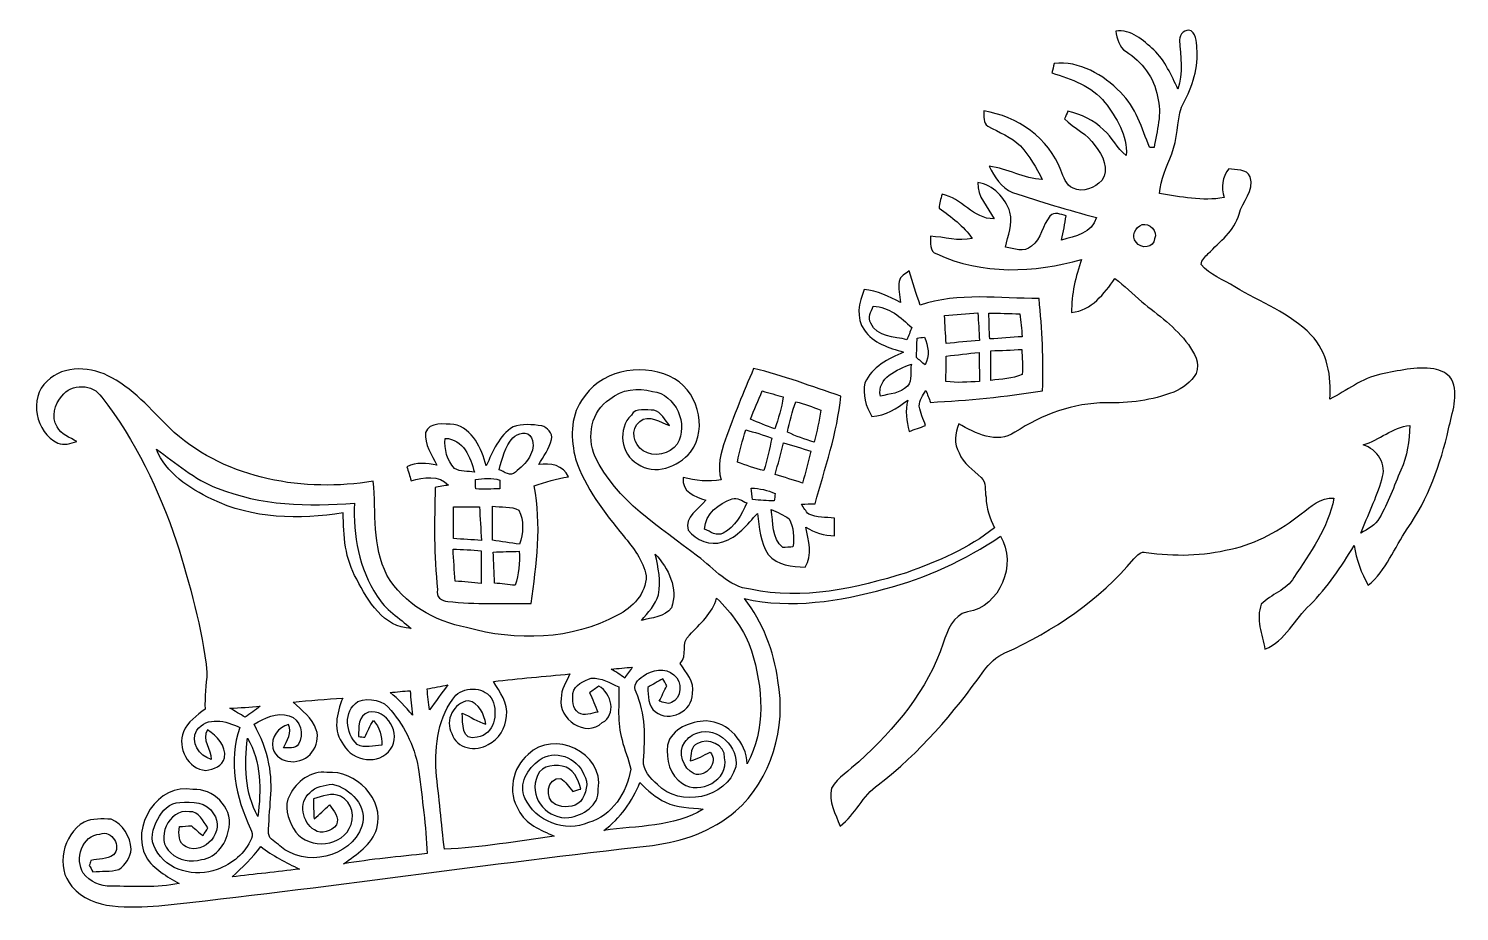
# Model space of a CAD drawing. Header units: centimetres. Extents: x -13.6 to 13.5, y -8.4 to 8.4.
import ezdxf

# ---------------------------------------------------------------- set-up
doc = ezdxf.new("R2010")
doc.units = ezdxf.units.CM
doc.header["$MEASUREMENT"] = 0
doc.layers.add('Camada 1', color=7, linetype='Continuous')

msp = doc.modelspace()

# ---------------------------------------------------------------- linework, layer by layer
at = {"layer": 'Camada 1', "color": 13}
for points, knots in [([(7.02663, 8.31497), (7.31555, 8.35378), (7.54874, 8.13788), (7.74665, 7.95831), (7.74665, 7.95831), (7.96255, 7.7537), (8.0839, 7.47712), (8.2049, 7.21113), (8.2049, 7.21113), (8.31532, 7.51205), (8.24618, 7.8359), (8.23807, 8.1467), (8.23807, 8.1467), (8.23419, 8.25959), (8.3446, 8.36083), (8.4582, 8.32203), (8.4582, 8.32203), (8.56897, 8.2296), (8.55909, 8.0645), (8.56932, 7.93609), (8.56932, 7.93609), (8.59649, 7.55897), (8.44938, 7.19702), (8.27299, 6.87176), (8.27299, 6.87176), (8.18727, 6.58213), (8.19679, 6.27062), (8.08919, 5.98629), (8.08919, 5.98629), (7.99147, 5.74216), (7.87964, 5.49945), (7.85495, 5.23346), (7.85495, 5.23346), (8.25959, 5.17172), (8.67022, 5.08282), (9.0805, 5.15691), (9.0805, 5.15691), (9.023, 5.34917), (9.04945, 5.54496), (9.16975, 5.70477), (9.16975, 5.70477), (9.29252, 5.66702), (9.51724, 5.71182), (9.57545, 5.55131), (9.57545, 5.55131), (9.67246, 5.28602), (9.42128, 5.08635), (9.36801, 4.84329), (9.36801, 4.84329), (9.27841, 4.52437), (9.00218, 4.31941), (8.77958, 4.09575), (8.77958, 4.09575), (8.72525, 4.03613), (8.65329, 3.97686), (8.64552, 3.89079), (8.64552, 3.89079), (8.80851, 3.68723), (9.07239, 3.60292), (9.28582, 3.46463), (9.28582, 3.46463), (9.77371, 3.16794), (10.33215, 2.97004), (10.73573, 2.55094), (10.73573, 2.55094), (11.03912, 2.22673), (11.12414, 1.76283), (11.0878, 1.33244), (11.0878, 1.33244), (11.40566, 1.49825), (11.6967, 1.72967), (12.05406, 1.80693), (12.05406, 1.80693), (12.38532, 1.87219), (12.72258, 1.95721), (13.0623, 1.91206), (13.0623, 1.91206), (13.18754, 1.88277), (13.31948, 1.82774), (13.39356, 1.71662), (13.39356, 1.71662), (13.54525, 1.40688), (13.40273, 1.08056), (13.34135, 0.77082), (13.34135, 0.77082), (13.18789, 0.1016), (12.95012, -0.55986), (12.55642, -1.12748), (12.55642, -1.12748), (12.31159, -1.48414), (12.15672, -1.91241), (11.81629, -2.19569), (11.81629, -2.19569), (11.68329, -1.96286), (11.58875, -1.7085), (11.55065, -1.44216), (11.55065, -1.44216), (11.30406, -1.83903), (11.04759, -2.23485), (10.71351, -2.56469), (10.71351, -2.56469), (10.41717, -2.83422), (10.24925, -3.25085), (9.85767, -3.40783), (9.85767, -3.40783), (9.80475, -3.1309), (9.67846, -2.83034), (9.78817, -2.55446), (9.78817, -2.55446), (9.97162, -2.36079), (10.27007, -2.29023), (10.40553, -2.04541), (10.40553, -2.04541), (10.71986, -1.5815), (11.05394, -1.10419), (11.16542, -0.54434), (11.16542, -0.54434), (10.91177, -0.52282), (10.73009, -0.70379), (10.54347, -0.84067), (10.54347, -0.84067), (10.14906, -1.14935), (9.70209, -1.40864), (9.20679, -1.50883), (9.20679, -1.50883), (8.68327, -1.63759), (8.13682, -1.65171), (7.60554, -1.57021), (7.60554, -1.57021), (7.50358, -1.54305), (7.43338, -1.6256), (7.372, -1.69227), (7.372, -1.69227), (6.71371, -2.47156), (5.85329, -3.06282), (4.92513, -3.47662), (4.92513, -3.47662), (4.76003, -3.54718), (4.63127, -3.67771), (4.52296, -3.81741), (4.52296, -3.81741), (3.95287, -4.61821), (3.30588, -5.3788), (2.52166, -5.97782), (2.52166, -5.97782), (2.22179, -6.18243), (2.0895, -6.54509), (1.79846, -6.76063), (1.79846, -6.76063), (1.70886, -6.53521), (1.57551, -6.2932), (1.63512, -6.04379), (1.63512, -6.04379), (1.76071, -5.83318), (1.97908, -5.70653), (2.15265, -5.54037), (2.15265, -5.54037), (2.83598, -4.91772), (3.46251, -4.18324), (3.7532, -3.29177), (3.7532, -3.29177), (3.83434, -3.054), (3.93277, -2.75766), (4.21322, -2.70122), (4.21322, -2.70122), (4.83552, -2.60032), (5.15585, -1.79176), (4.84223, -1.26612), (4.84223, -1.26612), (4.17089, -1.7145), (3.43041, -2.06163), (2.64689, -2.26166), (2.64689, -2.26166), (1.78752, -2.49872), (0.86819, -2.64619), (-0.01446, -2.44863), (-0.01446, -2.44863), (0.33337, -2.89807), (0.54363, -3.43958), (0.6163, -4.00226), (0.6163, -4.00226), (0.78458, -4.89056), (0.50024, -5.87622), (-0.18732, -6.48017), (-0.18732, -6.48017), (-0.62724, -6.85835), (-1.1938, -7.05556), (-1.76318, -7.12717), (-1.76318, -7.12717), (-4.88844, -7.4736), (-7.99959, -7.94103), (-11.12696, -8.27299), (-11.12696, -8.27299), (-11.67941, -8.2991), (-12.37262, -8.37847), (-12.77408, -7.90575), (-12.77408, -7.90575), (-13.0944, -7.53745), (-12.94483, -6.92609), (-12.54442, -6.68373), (-12.54442, -6.68373), (-12.38532, -6.61317), (-12.20011, -6.62234), (-12.03043, -6.63257), (-12.03043, -6.63257), (-11.80394, -6.71936), (-11.66777, -6.96242), (-11.65049, -7.19702), (-11.65049, -7.19702), (-11.66177, -7.35259), (-11.76161, -7.499), (-11.88614, -7.58684), (-11.88614, -7.58684), (-12.04524, -7.62847), (-12.21422, -7.61259), (-12.37756, -7.62564), (-12.37756, -7.62564), (-12.40014, -7.58543), (-12.42201, -7.54592), (-12.44459, -7.5064), (-12.44459, -7.5064), (-12.43436, -7.47536), (-12.42448, -7.44467), (-12.4146, -7.41398), (-12.4146, -7.41398), (-12.2742, -7.37976), (-12.11121, -7.39352), (-11.98739, -7.3085), (-11.98739, -7.3085), (-11.82405, -7.15292), (-12.01702, -6.82872), (-12.24315, -6.91127), (-12.24315, -6.91127), (-12.57935, -6.93314), (-12.72681, -7.39105), (-12.55889, -7.65669), (-12.55889, -7.65669), (-12.43189, -7.81367), (-12.23504, -7.91386), (-12.02937, -7.89764), (-12.02937, -7.89764), (-11.60004, -7.91139), (-11.16577, -7.92868), (-10.74102, -7.85248), (-10.74102, -7.85248), (-10.97104, -7.71384), (-11.22186, -7.58331), (-11.36615, -7.34589), (-11.36615, -7.34589), (-11.67624, -6.77651), (-11.1446, -5.93231), (-10.47856, -6.06707), (-10.47856, -6.06707), (-10.10179, -6.04273), (-9.72361, -6.39798), (-9.79452, -6.78497), (-9.79452, -6.78497), (-9.82909, -7.06367), (-10.01712, -7.36282), (-10.31628, -7.39634), (-10.31628, -7.39634), (-10.51736, -7.4556), (-10.74667, -7.41115), (-10.90119, -7.26793), (-10.90119, -7.26793), (-11.20704, -7.02098), (-10.93964, -6.42444), (-10.54629, -6.48935), (-10.54629, -6.48935), (-10.36179, -6.47241), (-10.28876, -6.67597), (-10.19422, -6.7945), (-10.19422, -6.7945), (-10.22562, -6.84283), (-10.25631, -6.89151), (-10.28629, -6.94161), (-10.28629, -6.94161), (-10.36567, -6.88763), (-10.43481, -6.82061), (-10.50502, -6.75605), (-10.50502, -6.75605), (-10.58263, -6.75887), (-10.65989, -6.76416), (-10.73679, -6.77157), (-10.73679, -6.77157), (-10.75125, -6.90845), (-10.76254, -7.08907), (-10.60803, -7.15151), (-10.60803, -7.15151), (-10.25948, -7.33637), (-9.85273, -6.83824), (-10.08874, -6.52568), (-10.08874, -6.52568), (-10.21009, -6.30273), (-10.50325, -6.29109), (-10.72515, -6.31155), (-10.72515, -6.31155), (-10.91777, -6.31437), (-11.06487, -6.47136), (-11.14707, -6.63293), (-11.14707, -6.63293), (-11.24338, -6.80014), (-11.30794, -7.02627), (-11.18658, -7.19914), (-11.18658, -7.19914), (-10.97844, -7.6133), (-10.43093, -7.73818), (-10.0203, -7.58155), (-10.0203, -7.58155), (-9.7349, -7.48877), (-9.48549, -7.27534), (-9.36942, -6.99699), (-9.36942, -6.99699), (-9.34085, -6.93632), (-9.36166, -6.86894), (-9.38565, -6.81108), (-9.38565, -6.81108), (-9.66823, -6.22441), (-9.81004, -5.51991), (-9.59238, -4.89056), (-9.59238, -4.89056), (-9.84638, -4.76426), (-10.21115, -4.67572), (-10.40447, -4.94101), (-10.40447, -4.94101), (-10.53571, -5.17102), (-10.36567, -5.4296), (-10.1353, -5.49557), (-10.1353, -5.49557), (-10.13213, -5.30049), (-10.32087, -5.12762), (-10.20057, -4.93607), (-10.20057, -4.93607), (-10.0263, -5.05636), (-9.84426, -5.23028), (-9.8806, -5.46453), (-9.8806, -5.46453), (-9.91094, -5.6261), (-10.09191, -5.68678), (-10.23479, -5.70442), (-10.23479, -5.70442), (-10.5724, -5.68466), (-10.78547, -5.27262), (-10.65565, -4.9724), (-10.65565, -4.9724), (-10.58157, -4.78014), (-10.40553, -4.66302), (-10.24714, -4.54484), (-10.24714, -4.54484), (-10.2623, -4.312), (-10.22526, -4.08164), (-10.21221, -3.85022), (-10.21221, -3.85022), (-10.30429, -3.00461), (-10.53535, -2.18122), (-10.7883, -1.37125), (-10.7883, -1.37125), (-11.12555, -0.39617), (-11.56652, 0.55986), (-12.20999, 1.37266), (-12.20999, 1.37266), (-12.36486, 1.63054), (-12.79454, 1.63759), (-12.96388, 1.39418), (-12.96388, 1.39418), (-13.09829, 1.23825), (-13.1759, 0.9973), (-13.05242, 0.81174), (-13.05242, 0.81174), (-12.98257, 0.6604), (-12.81289, 0.61101), (-12.68095, 0.53093), (-12.68095, 0.53093), (-12.79595, 0.49883), (-12.92754, 0.44662), (-13.04255, 0.50236), (-13.04255, 0.50236), (-13.46553, 0.69779), (-13.59605, 1.35361), (-13.2461, 1.67499), (-13.2461, 1.67499), (-12.92789, 1.99425), (-12.38744, 1.95404), (-12.01984, 1.74061), (-12.01984, 1.74061), (-11.54747, 1.49119), (-11.21763, 1.05939), (-10.83204, 0.70414), (-10.83204, 0.70414), (-9.81745, -0.19226), (-8.36189, -0.43568), (-7.05732, -0.22119), (-7.05732, -0.22119), (-7.00052, -0.81456), (-7.08519, -1.45415), (-6.79838, -2.00096), (-6.79838, -2.00096), (-6.48335, -2.54882), (-5.89386, -2.87655), (-5.28779, -2.99685), (-5.28779, -2.99685), (-4.34904, -3.25755), (-3.29318, -3.23532), (-2.42499, -2.76154), (-2.42499, -2.76154), (-2.14277, -2.61902), (-1.87925, -2.35126), (-1.88101, -2.01612), (-1.88101, -2.01612), (-1.93357, -1.72332), (-2.13113, -1.48167), (-2.31352, -1.25624), (-2.31352, -1.25624), (-2.67688, -0.81421), (-3.03601, -0.34819), (-3.22192, 0.20002), (-3.22192, 0.20002), (-3.30941, 0.56233), (-3.32987, 0.98707), (-3.1055, 1.30634), (-3.1055, 1.30634), (-2.78377, 1.86584), (-2.00378, 2.03235), (-1.43827, 1.77024), (-1.43827, 1.77024), (-0.91546, 1.53635), (-0.68862, 0.79834), (-1.03858, 0.33232), (-1.03858, 0.33232), (-1.26894, 0.05045), (-1.72544, -0.12665), (-2.04364, 0.11007), (-2.04364, 0.11007), (-2.3689, 0.28222), (-2.4257, 0.77999), (-2.16182, 1.03187), (-2.16182, 1.03187), (-2.07751, 1.19133), (-1.87396, 1.11478), (-1.73284, 1.12607), (-1.73284, 1.12607), (-1.58821, 1.09537), (-1.53352, 0.93239), (-1.43898, 0.83785), (-1.43898, 0.83785), (-1.61784, 0.89217), (-1.82774, 1.06257), (-2.00378, 0.91017), (-2.00378, 0.91017), (-2.19146, 0.76694), (-2.11843, 0.47237), (-1.93675, 0.35631), (-1.93675, 0.35631), (-1.73496, 0.22719), (-1.43263, 0.28787), (-1.29293, 0.48189), (-1.29293, 0.48189), (-1.06997, 0.85725), (-1.31762, 1.42804), (-1.76248, 1.48272), (-1.76248, 1.48272), (-2.03694, 1.56245), (-2.34809, 1.518), (-2.5714, 1.33526), (-2.5714, 1.33526), (-2.92417, 1.11795), (-3.01202, 0.61419), (-2.85432, 0.25118), (-2.85432, 0.25118), (-2.45251, -0.59584), (-1.61784, -1.09079), (-0.90487, -1.64536), (-0.90487, -1.64536), (-0.58843, -1.87642), (-0.31856, -2.22885), (0.09948, -2.27012), (0.09948, -2.27012), (1.08973, -2.48673), (2.10679, -2.24931), (3.0547, -1.95686), (3.0547, -1.95686), (3.64278, -1.74343), (4.23545, -1.50001), (4.72652, -1.10314), (4.72652, -1.10314), (4.6422, -0.92181), (4.56494, -0.73166), (4.56741, -0.52705), (4.56741, -0.52705), (4.53496, -0.40852), (4.58117, -0.24201), (4.47287, -0.15028), (4.47287, -0.15028), (4.32047, -0.00741), (4.13561, 0.11359), (4.05377, 0.31538), (4.05377, 0.31538), (3.95287, 0.48366), (3.98039, 0.69144), (4.04918, 0.86572), (4.04918, 0.86572), (4.36598, 0.68933), (4.76709, 0.47519), (5.11528, 0.70591), (5.11528, 0.70591), (5.62716, 1.04069), (6.22547, 1.26612), (6.84318, 1.26471), (6.84318, 1.26471), (7.27851, 1.25589), (7.71807, 1.31057), (8.12624, 1.46791), (8.12624, 1.46791), (8.29275, 1.54587), (8.46384, 1.65488), (8.55063, 1.82245), (8.55063, 1.82245), (8.63776, 2.02424), (8.51006, 2.21086), (8.40387, 2.37102), (8.40387, 2.37102), (8.16292, 2.69346), (7.83272, 2.93441), (7.51875, 3.18029), (7.51875, 3.18029), (7.34801, 3.32599), (7.19243, 3.49003), (7.01111, 3.62267), (7.01111, 3.62267), (6.80826, 3.33622), (6.56731, 3.01801), (6.18949, 2.97674), (6.18949, 2.97674), (6.18419, 3.32176), (6.26286, 3.66148), (6.37787, 3.98462), (6.37787, 3.98462), (5.48816, 3.72851), (4.48416, 3.68688), (3.63008, 4.08764), (3.63008, 4.08764), (3.48756, 4.1335), (3.51896, 4.30671), (3.51014, 4.42383), (3.51014, 4.42383), (3.77507, 4.41078), (4.04036, 4.32153), (4.3053, 4.38185), (4.3053, 4.38185), (4.14337, 4.62068), (3.90525, 4.78543), (3.67877, 4.95617), (3.67877, 4.95617), (3.67524, 5.04684), (3.7084, 5.13327), (3.73168, 5.21935), (3.73168, 5.21935), (4.10633, 5.15373), (4.31871, 4.74768), (4.7184, 4.75439), (4.7184, 4.75439), (4.6034, 4.97946), (4.39279, 5.16925), (4.41078, 5.44371), (4.41078, 5.44371), (4.70112, 5.39221), (4.93466, 5.15655), (5.01932, 4.87892), (5.01932, 4.87892), (5.08247, 4.65279), (4.97911, 4.43547), (4.93254, 4.21746), (4.93254, 4.21746), (5.09834, 4.18888), (5.28496, 4.10845), (5.43066, 4.23545), (5.43066, 4.23545), (5.6201, 4.37339), (5.63069, 4.63585), (5.77885, 4.80519), (5.77885, 4.80519), (5.86034, 4.89902), (5.98523, 4.83376), (6.08401, 4.81259), (6.08401, 4.81259), (6.06249, 4.65808), (6.03038, 4.50532), (5.99969, 4.35257), (5.99969, 4.35257), (6.25016, 4.42207), (6.58107, 4.48204), (6.66009, 4.77837), (6.66009, 4.77837), (6.12634, 4.92266), (5.5947, 5.07612), (5.07047, 5.25251), (5.07047, 5.25251), (4.85211, 5.34282), (4.72193, 5.54849), (4.62703, 5.75345), (4.62703, 5.75345), (4.97276, 5.70653), (5.28249, 5.51921), (5.63386, 5.49945), (5.63386, 5.49945), (5.51991, 5.72594), (5.38797, 5.94642), (5.21864, 6.13622), (5.21864, 6.13622), (5.04472, 6.30696), (4.81048, 6.3948), (4.60128, 6.51122), (4.60128, 6.51122), (4.49933, 6.56802), (4.53249, 6.70348), (4.52614, 6.79944), (4.52614, 6.79944), (5.15691, 6.70207), (5.75769, 6.28191), (5.98629, 5.67372), (5.98629, 5.67372), (6.04097, 5.5499), (6.07766, 5.39009), (6.21912, 5.33647), (6.21912, 5.33647), (6.40468, 5.24157), (6.62764, 5.34317), (6.76134, 5.47934), (6.76134, 5.47934), (6.91374, 5.69101), (6.78074, 5.96547), (6.63363, 6.13939), (6.63363, 6.13939), (6.49358, 6.36623), (6.23676, 6.46642), (6.05614, 6.65198), (6.05614, 6.65198), (6.0773, 6.6996), (6.09847, 6.74723), (6.11964, 6.79521), (6.11964, 6.79521), (6.3687, 6.73135), (6.61247, 6.62799), (6.79556, 6.44207), (6.79556, 6.44207), (6.96419, 6.30202), (7.04497, 6.08401), (7.227, 5.95771), (7.227, 5.95771), (7.2517, 6.33624), (7.03545, 6.67103), (6.82202, 6.96277), (6.82202, 6.96277), (6.57013, 7.26934), (6.18314, 7.40904), (5.81448, 7.51946), (5.81448, 7.51946), (5.82965, 7.58014), (5.84447, 7.64081), (5.85823, 7.70184), (5.85823, 7.70184), (6.3373, 7.7537), (6.79415, 7.48453), (7.11764, 7.15363), (7.11764, 7.15363), (7.4041, 6.87141), (7.52404, 6.47418), (7.66621, 6.11046), (7.66621, 6.11046), (7.68809, 6.1087), (7.73218, 6.10552), (7.75405, 6.10376), (7.75405, 6.10376), (7.80556, 6.42197), (7.91139, 6.75005), (7.81826, 7.07108), (7.81826, 7.07108), (7.76076, 7.43056), (7.52016, 7.73148), (7.22207, 7.92762), (7.22207, 7.92762), (7.0873, 8.00841), (7.05062, 8.17139), (7.02663, 8.31497), (7.02663, 8.31497), (7.02663, 8.31497), (7.02663, 8.31497), (7.02663, 8.31497)], [0, 0, 0, 0, 0.00578035, 0.00578035, 0.00578035, 0.00578035, 0.01156069, 0.01156069, 0.01156069, 0.01156069, 0.01734104, 0.01734104, 0.01734104, 0.01734104, 0.02312139, 0.02312139, 0.02312139, 0.02312139, 0.02890173, 0.02890173, 0.02890173, 0.02890173, 0.03468208, 0.03468208, 0.03468208, 0.03468208, 0.04046243, 0.04046243, 0.04046243, 0.04046243, 0.04624277, 0.04624277, 0.04624277, 0.04624277, 0.05202312, 0.05202312, 0.05202312, 0.05202312, 0.05780347, 0.05780347, 0.05780347, 0.05780347, 0.06358382, 0.06358382, 0.06358382, 0.06358382, 0.06936416, 0.06936416, 0.06936416, 0.06936416, 0.07514451, 0.07514451, 0.07514451, 0.07514451, 0.08092486, 0.08092486, 0.08092486, 0.08092486, 0.0867052, 0.0867052, 0.0867052, 0.0867052, 0.09248555, 0.09248555, 0.09248555, 0.09248555, 0.0982659, 0.0982659, 0.0982659, 0.0982659, 0.10404624, 0.10404624, 0.10404624, 0.10404624, 0.10982659, 0.10982659, 0.10982659, 0.10982659, 0.11560694, 0.11560694, 0.11560694, 0.11560694, 0.12138728, 0.12138728, 0.12138728, 0.12138728, 0.12716763, 0.12716763, 0.12716763, 0.12716763, 0.13294798, 0.13294798, 0.13294798, 0.13294798, 0.13872832, 0.13872832, 0.13872832, 0.13872832, 0.14450867, 0.14450867, 0.14450867, 0.14450867, 0.15028902, 0.15028902, 0.15028902, 0.15028902, 0.15606936, 0.15606936, 0.15606936, 0.15606936, 0.16184971, 0.16184971, 0.16184971, 0.16184971, 0.16763006, 0.16763006, 0.16763006, 0.16763006, 0.1734104, 0.1734104, 0.1734104, 0.1734104, 0.17919075, 0.17919075, 0.17919075, 0.17919075, 0.1849711, 0.1849711, 0.1849711, 0.1849711, 0.19075145, 0.19075145, 0.19075145, 0.19075145, 0.19653179, 0.19653179, 0.19653179, 0.19653179, 0.20231214, 0.20231214, 0.20231214, 0.20231214, 0.20809249, 0.20809249, 0.20809249, 0.20809249, 0.21387283, 0.21387283, 0.21387283, 0.21387283, 0.21965318, 0.21965318, 0.21965318, 0.21965318, 0.22543353, 0.22543353, 0.22543353, 0.22543353, 0.23121387, 0.23121387, 0.23121387, 0.23121387, 0.23699422, 0.23699422, 0.23699422, 0.23699422, 0.24277457, 0.24277457, 0.24277457, 0.24277457, 0.24855491, 0.24855491, 0.24855491, 0.24855491, 0.25433526, 0.25433526, 0.25433526, 0.25433526, 0.26011561, 0.26011561, 0.26011561, 0.26011561, 0.26589595, 0.26589595, 0.26589595, 0.26589595, 0.2716763, 0.2716763, 0.2716763, 0.2716763, 0.27745665, 0.27745665, 0.27745665, 0.27745665, 0.28323699, 0.28323699, 0.28323699, 0.28323699, 0.28901734, 0.28901734, 0.28901734, 0.28901734, 0.29479769, 0.29479769, 0.29479769, 0.29479769, 0.30057803, 0.30057803, 0.30057803, 0.30057803, 0.30635838, 0.30635838, 0.30635838, 0.30635838, 0.31213873, 0.31213873, 0.31213873, 0.31213873, 0.31791908, 0.31791908, 0.31791908, 0.31791908, 0.32369942, 0.32369942, 0.32369942, 0.32369942, 0.32947977, 0.32947977, 0.32947977, 0.32947977, 0.33526012, 0.33526012, 0.33526012, 0.33526012, 0.34104046, 0.34104046, 0.34104046, 0.34104046, 0.34682081, 0.34682081, 0.34682081, 0.34682081, 0.35260116, 0.35260116, 0.35260116, 0.35260116, 0.3583815, 0.3583815, 0.3583815, 0.3583815, 0.36416185, 0.36416185, 0.36416185, 0.36416185, 0.3699422, 0.3699422, 0.3699422, 0.3699422, 0.37572254, 0.37572254, 0.37572254, 0.37572254, 0.38150289, 0.38150289, 0.38150289, 0.38150289, 0.38728324, 0.38728324, 0.38728324, 0.38728324, 0.39306358, 0.39306358, 0.39306358, 0.39306358, 0.39884393, 0.39884393, 0.39884393, 0.39884393, 0.40462428, 0.40462428, 0.40462428, 0.40462428, 0.41040462, 0.41040462, 0.41040462, 0.41040462, 0.41618497, 0.41618497, 0.41618497, 0.41618497, 0.42196532, 0.42196532, 0.42196532, 0.42196532, 0.42774566, 0.42774566, 0.42774566, 0.42774566, 0.43352601, 0.43352601, 0.43352601, 0.43352601, 0.43930636, 0.43930636, 0.43930636, 0.43930636, 0.44508671, 0.44508671, 0.44508671, 0.44508671, 0.45086705, 0.45086705, 0.45086705, 0.45086705, 0.4566474, 0.4566474, 0.4566474, 0.4566474, 0.46242775, 0.46242775, 0.46242775, 0.46242775, 0.46820809, 0.46820809, 0.46820809, 0.46820809, 0.47398844, 0.47398844, 0.47398844, 0.47398844, 0.47976879, 0.47976879, 0.47976879, 0.47976879, 0.48554913, 0.48554913, 0.48554913, 0.48554913, 0.49132948, 0.49132948, 0.49132948, 0.49132948, 0.49710983, 0.49710983, 0.49710983, 0.49710983, 0.50289017, 0.50289017, 0.50289017, 0.50289017, 0.50867052, 0.50867052, 0.50867052, 0.50867052, 0.51445087, 0.51445087, 0.51445087, 0.51445087, 0.52023121, 0.52023121, 0.52023121, 0.52023121, 0.52601156, 0.52601156, 0.52601156, 0.52601156, 0.53179191, 0.53179191, 0.53179191, 0.53179191, 0.53757225, 0.53757225, 0.53757225, 0.53757225, 0.5433526, 0.5433526, 0.5433526, 0.5433526, 0.54913295, 0.54913295, 0.54913295, 0.54913295, 0.55491329, 0.55491329, 0.55491329, 0.55491329, 0.56069364, 0.56069364, 0.56069364, 0.56069364, 0.56647399, 0.56647399, 0.56647399, 0.56647399, 0.57225434, 0.57225434, 0.57225434, 0.57225434, 0.57803468, 0.57803468, 0.57803468, 0.57803468, 0.58381503, 0.58381503, 0.58381503, 0.58381503, 0.58959538, 0.58959538, 0.58959538, 0.58959538, 0.59537572, 0.59537572, 0.59537572, 0.59537572, 0.60115607, 0.60115607, 0.60115607, 0.60115607, 0.60693642, 0.60693642, 0.60693642, 0.60693642, 0.61271676, 0.61271676, 0.61271676, 0.61271676, 0.61849711, 0.61849711, 0.61849711, 0.61849711, 0.62427746, 0.62427746, 0.62427746, 0.62427746, 0.6300578, 0.6300578, 0.6300578, 0.6300578, 0.63583815, 0.63583815, 0.63583815, 0.63583815, 0.6416185, 0.6416185, 0.6416185, 0.6416185, 0.64739884, 0.64739884, 0.64739884, 0.64739884, 0.65317919, 0.65317919, 0.65317919, 0.65317919, 0.65895954, 0.65895954, 0.65895954, 0.65895954, 0.66473988, 0.66473988, 0.66473988, 0.66473988, 0.67052023, 0.67052023, 0.67052023, 0.67052023, 0.67630058, 0.67630058, 0.67630058, 0.67630058, 0.68208092, 0.68208092, 0.68208092, 0.68208092, 0.68786127, 0.68786127, 0.68786127, 0.68786127, 0.69364162, 0.69364162, 0.69364162, 0.69364162, 0.69942197, 0.69942197, 0.69942197, 0.69942197, 0.70520231, 0.70520231, 0.70520231, 0.70520231, 0.71098266, 0.71098266, 0.71098266, 0.71098266, 0.71676301, 0.71676301, 0.71676301, 0.71676301, 0.72254335, 0.72254335, 0.72254335, 0.72254335, 0.7283237, 0.7283237, 0.7283237, 0.7283237, 0.73410405, 0.73410405, 0.73410405, 0.73410405, 0.73988439, 0.73988439, 0.73988439, 0.73988439, 0.74566474, 0.74566474, 0.74566474, 0.74566474, 0.75144509, 0.75144509, 0.75144509, 0.75144509, 0.75722543, 0.75722543, 0.75722543, 0.75722543, 0.76300578, 0.76300578, 0.76300578, 0.76300578, 0.76878613, 0.76878613, 0.76878613, 0.76878613, 0.77456647, 0.77456647, 0.77456647, 0.77456647, 0.78034682, 0.78034682, 0.78034682, 0.78034682, 0.78612717, 0.78612717, 0.78612717, 0.78612717, 0.79190751, 0.79190751, 0.79190751, 0.79190751, 0.79768786, 0.79768786, 0.79768786, 0.79768786, 0.80346821, 0.80346821, 0.80346821, 0.80346821, 0.80924855, 0.80924855, 0.80924855, 0.80924855, 0.8150289, 0.8150289, 0.8150289, 0.8150289, 0.82080925, 0.82080925, 0.82080925, 0.82080925, 0.8265896, 0.8265896, 0.8265896, 0.8265896, 0.83236994, 0.83236994, 0.83236994, 0.83236994, 0.83815029, 0.83815029, 0.83815029, 0.83815029, 0.84393064, 0.84393064, 0.84393064, 0.84393064, 0.84971098, 0.84971098, 0.84971098, 0.84971098, 0.85549133, 0.85549133, 0.85549133, 0.85549133, 0.86127168, 0.86127168, 0.86127168, 0.86127168, 0.86705202, 0.86705202, 0.86705202, 0.86705202, 0.87283237, 0.87283237, 0.87283237, 0.87283237, 0.87861272, 0.87861272, 0.87861272, 0.87861272, 0.88439306, 0.88439306, 0.88439306, 0.88439306, 0.89017341, 0.89017341, 0.89017341, 0.89017341, 0.89595376, 0.89595376, 0.89595376, 0.89595376, 0.9017341, 0.9017341, 0.9017341, 0.9017341, 0.90751445, 0.90751445, 0.90751445, 0.90751445, 0.9132948, 0.9132948, 0.9132948, 0.9132948, 0.91907514, 0.91907514, 0.91907514, 0.91907514, 0.92485549, 0.92485549, 0.92485549, 0.92485549, 0.93063584, 0.93063584, 0.93063584, 0.93063584, 0.93641618, 0.93641618, 0.93641618, 0.93641618, 0.94219653, 0.94219653, 0.94219653, 0.94219653, 0.94797688, 0.94797688, 0.94797688, 0.94797688, 0.95375723, 0.95375723, 0.95375723, 0.95375723, 0.95953757, 0.95953757, 0.95953757, 0.95953757, 0.96531792, 0.96531792, 0.96531792, 0.96531792, 0.97109827, 0.97109827, 0.97109827, 0.97109827, 0.97687861, 0.97687861, 0.97687861, 0.97687861, 0.98265896, 0.98265896, 0.98265896, 0.98265896, 0.98843931, 0.98843931, 0.98843931, 0.98843931, 1, 1, 1, 1]), ([(7.52722, 4.64502), (7.40304, 4.5974), (7.30603, 4.42383), (7.41362, 4.30953), (7.41362, 4.30953), (7.499, 4.18042), (7.76146, 4.19559), (7.76252, 4.37409), (7.76252, 4.37409), (7.8366, 4.52332), (7.66092, 4.67854), (7.52722, 4.64502), (7.52722, 4.64502), (7.52722, 4.64502), (7.52722, 4.64502), (7.52722, 4.64502)], [0, 0, 0, 0, 0.2, 0.2, 0.2, 0.2, 0.4, 0.4, 0.4, 0.4, 0.6, 0.6, 0.6, 0.6, 1, 1, 1, 1]), ([(2.91959, 3.5687), (2.93582, 3.66677), (3.03354, 3.71193), (3.1055, 3.7652), (3.1055, 3.7652), (3.17147, 3.54824), (3.24062, 3.33163), (3.31682, 3.11785), (3.31682, 3.11785), (4.04248, 3.36197), (4.82247, 3.2445), (5.57283, 3.24132), (5.57283, 3.24132), (5.62857, 2.661), (5.66138, 2.07786), (5.63668, 1.49472), (5.63668, 1.49472), (4.9343, 1.37583), (4.22346, 1.30951), (3.5119, 1.27388), (3.5119, 1.27388), (3.48368, 1.35008), (3.45405, 1.42557), (3.42441, 1.50107), (3.42441, 1.50107), (3.36621, 1.41041), (3.29706, 1.3141), (3.29988, 1.20121), (3.29988, 1.20121), (3.31752, 1.0735), (3.37573, 0.95638), (3.42018, 0.83644), (3.42018, 0.83644), (3.31717, 0.79516), (3.21098, 0.75812), (3.1055, 0.7239), (3.1055, 0.7239), (3.06352, 0.91652), (3.02472, 1.11866), (3.0794, 1.31269), (3.0794, 1.31269), (2.87867, 1.16029), (2.6603, 1.01706), (2.39924, 1.00789), (2.39924, 1.00789), (2.28459, 1.19839), (2.21756, 1.42381), (2.26871, 1.64677), (2.26871, 1.64677), (2.40383, 1.94698), (2.71604, 2.09938), (3.00037, 2.22709), (3.00037, 2.22709), (2.72838, 2.30893), (2.42111, 2.39148), (2.25778, 2.64583), (2.25778, 2.64583), (2.08739, 2.87126), (2.15794, 3.17253), (2.2539, 3.41454), (2.2539, 3.41454), (2.50049, 3.39055), (2.72627, 3.2826), (2.94076, 3.16512), (2.94076, 3.16512), (2.927, 3.29847), (2.89454, 3.43535), (2.91959, 3.5687), (2.91959, 3.5687), (2.91959, 3.5687), (2.91959, 3.5687), (2.91959, 3.5687)], [0, 0, 0, 0, 0.05263158, 0.05263158, 0.05263158, 0.05263158, 0.10526316, 0.10526316, 0.10526316, 0.10526316, 0.15789474, 0.15789474, 0.15789474, 0.15789474, 0.21052632, 0.21052632, 0.21052632, 0.21052632, 0.26315789, 0.26315789, 0.26315789, 0.26315789, 0.31578947, 0.31578947, 0.31578947, 0.31578947, 0.36842105, 0.36842105, 0.36842105, 0.36842105, 0.42105263, 0.42105263, 0.42105263, 0.42105263, 0.47368421, 0.47368421, 0.47368421, 0.47368421, 0.52631579, 0.52631579, 0.52631579, 0.52631579, 0.57894737, 0.57894737, 0.57894737, 0.57894737, 0.63157895, 0.63157895, 0.63157895, 0.63157895, 0.68421053, 0.68421053, 0.68421053, 0.68421053, 0.73684211, 0.73684211, 0.73684211, 0.73684211, 0.78947368, 0.78947368, 0.78947368, 0.78947368, 0.84210526, 0.84210526, 0.84210526, 0.84210526, 0.89473684, 0.89473684, 0.89473684, 0.89473684, 1, 1, 1, 1]), ([(2.42711, 3.09633), (2.38266, 2.99544), (2.31563, 2.88114), (2.3809, 2.77248), (2.3809, 2.77248), (2.49767, 2.51107), (2.82857, 2.52554), (3.06564, 2.46098), (3.06564, 2.46098), (3.09668, 2.53753), (3.12667, 2.61479), (3.15666, 2.69169), (3.15666, 2.69169), (2.95134, 2.88572), (2.72627, 3.08751), (2.42711, 3.09633), (2.42711, 3.09633), (2.42711, 3.09633), (2.42711, 3.09633), (2.42711, 3.09633)], [0, 0, 0, 0, 0.16666667, 0.16666667, 0.16666667, 0.16666667, 0.33333333, 0.33333333, 0.33333333, 0.33333333, 0.5, 0.5, 0.5, 0.5, 0.66666667, 0.66666667, 0.66666667, 0.66666667, 1, 1, 1, 1]), ([(3.77966, 2.91853), (3.78566, 2.74285), (3.79906, 2.56787), (3.80965, 2.39219), (3.80965, 2.39219), (4.01955, 2.40982), (4.22981, 2.42782), (4.43971, 2.44934), (4.43971, 2.44934), (4.43301, 2.6229), (4.42066, 2.79647), (4.41078, 2.96968), (4.41078, 2.96968), (4.19982, 2.95557), (3.98956, 2.9404), (3.77966, 2.91853), (3.77966, 2.91853), (3.77966, 2.91853), (3.77966, 2.91853), (3.77966, 2.91853)], [0, 0, 0, 0, 0.16666667, 0.16666667, 0.16666667, 0.16666667, 0.33333333, 0.33333333, 0.33333333, 0.33333333, 0.5, 0.5, 0.5, 0.5, 0.66666667, 0.66666667, 0.66666667, 0.66666667, 1, 1, 1, 1]), ([(4.61892, 2.96651), (4.62351, 2.80317), (4.62739, 2.64019), (4.6355, 2.4765), (4.6355, 2.4765), (4.84117, 2.48779), (5.04649, 2.50437), (5.25251, 2.51954), (5.25251, 2.51954), (5.24016, 2.66382), (5.22217, 2.80846), (5.20629, 2.9524), (5.20629, 2.9524), (5.0105, 2.95875), (4.81436, 2.96298), (4.61892, 2.96651), (4.61892, 2.96651), (4.61892, 2.96651), (4.61892, 2.96651), (4.61892, 2.96651)], [0, 0, 0, 0, 0.16666667, 0.16666667, 0.16666667, 0.16666667, 0.33333333, 0.33333333, 0.33333333, 0.33333333, 0.5, 0.5, 0.5, 0.5, 0.66666667, 0.66666667, 0.66666667, 0.66666667, 1, 1, 1, 1]), ([(3.25826, 2.4892), (3.25543, 2.39783), (3.25014, 2.21544), (3.24732, 2.12443), (3.24732, 2.12443), (3.30165, 2.07751), (3.35527, 2.03024), (3.4103, 1.98367), (3.4103, 1.98367), (3.50202, 2.14983), (3.47274, 2.34668), (3.39619, 2.51248), (3.39619, 2.51248), (3.34998, 2.50472), (3.30412, 2.49696), (3.25826, 2.4892), (3.25826, 2.4892), (3.25826, 2.4892), (3.25826, 2.4892), (3.25826, 2.4892)], [0, 0, 0, 0, 0.16666667, 0.16666667, 0.16666667, 0.16666667, 0.33333333, 0.33333333, 0.33333333, 0.33333333, 0.5, 0.5, 0.5, 0.5, 0.66666667, 0.66666667, 0.66666667, 0.66666667, 1, 1, 1, 1]), ([(3.81141, 2.15089), (3.80859, 1.99108), (3.80612, 1.83197), (3.80506, 1.67146), (3.80506, 1.67146), (4.01461, 1.63407), (4.22769, 1.6637), (4.439, 1.66793), (4.439, 1.66793), (4.44182, 1.85138), (4.43618, 2.03517), (4.43371, 2.21827), (4.43371, 2.21827), (4.22557, 2.20098), (4.01849, 2.17346), (3.81141, 2.15089), (3.81141, 2.15089), (3.81141, 2.15089), (3.81141, 2.15089), (3.81141, 2.15089)], [0, 0, 0, 0, 0.16666667, 0.16666667, 0.16666667, 0.16666667, 0.33333333, 0.33333333, 0.33333333, 0.33333333, 0.5, 0.5, 0.5, 0.5, 0.66666667, 0.66666667, 0.66666667, 0.66666667, 1, 1, 1, 1]), ([(4.65667, 2.25284), (4.65667, 2.0641), (4.65702, 1.87537), (4.65843, 1.68628), (4.65843, 1.68628), (4.85422, 1.72332), (5.06906, 1.71168), (5.25039, 1.80516), (5.25039, 1.80516), (5.26697, 1.9625), (5.24651, 2.12161), (5.24722, 2.27859), (5.24722, 2.27859), (5.05072, 2.26377), (4.85316, 2.25919), (4.65667, 2.25284), (4.65667, 2.25284), (4.65667, 2.25284), (4.65667, 2.25284), (4.65667, 2.25284)], [0, 0, 0, 0, 0.16666667, 0.16666667, 0.16666667, 0.16666667, 0.33333333, 0.33333333, 0.33333333, 0.33333333, 0.5, 0.5, 0.5, 0.5, 0.66666667, 0.66666667, 0.66666667, 0.66666667, 1, 1, 1, 1]), ([(0.15734, 1.91382), (0.72178, 1.78717), (1.26012, 1.57127), (1.80975, 1.39382), (1.80975, 1.39382), (1.7459, 0.69286), (1.50848, 0.02611), (1.32151, -0.6477), (1.32151, -0.6477), (1.23578, -0.65158), (1.15041, -0.65546), (1.06504, -0.65899), (1.06504, -0.65899), (1.10702, -0.72355), (1.14547, -0.79093), (1.20156, -0.84526), (1.20156, -0.84526), (1.35361, -0.91475), (1.52682, -0.90241), (1.69051, -0.91934), (1.69051, -0.91934), (1.68981, -1.02976), (1.69404, -1.14406), (1.69298, -1.25554), (1.69298, -1.25554), (1.49613, -1.25554), (1.31022, -1.19309), (1.14441, -1.09114), (1.14441, -1.09114), (1.19309, -1.34161), (1.28552, -1.62207), (1.13206, -1.85208), (1.13206, -1.85208), (0.88336, -1.83586), (0.60784, -1.82351), (0.43462, -1.61255), (0.43462, -1.61255), (0.27764, -1.38289), (0.26846, -1.09749), (0.22789, -0.8322), (0.22789, -0.8322), (0.03951, -1.04457), (-0.14746, -1.28058), (-0.42792, -1.37336), (-0.42792, -1.37336), (-0.66851, -1.4538), (-0.93133, -1.33597), (-1.08726, -1.15111), (-1.08726, -1.15111), (-1.15535, -0.895), (-0.88089, -0.75565), (-0.75106, -0.58244), (-0.75106, -0.58244), (-0.9592, -0.51576), (-1.21144, -0.42474), (-1.18251, -0.15064), (-1.18251, -0.15064), (-0.94474, -0.20461), (-0.69921, -0.24306), (-0.45685, -0.19544), (-0.45685, -0.19544), (-0.54151, 0.05644), (-0.46284, 0.31574), (-0.38206, 0.55774), (-0.38206, 0.55774), (-0.21943, 1.01635), (-0.03563, 1.4672), (0.15734, 1.91382), (0.15734, 1.91382), (0.15734, 1.91382), (0.15734, 1.91382), (0.15734, 1.91382)], [0, 0, 0, 0, 0.05263158, 0.05263158, 0.05263158, 0.05263158, 0.10526316, 0.10526316, 0.10526316, 0.10526316, 0.15789474, 0.15789474, 0.15789474, 0.15789474, 0.21052632, 0.21052632, 0.21052632, 0.21052632, 0.26315789, 0.26315789, 0.26315789, 0.26315789, 0.31578947, 0.31578947, 0.31578947, 0.31578947, 0.36842105, 0.36842105, 0.36842105, 0.36842105, 0.42105263, 0.42105263, 0.42105263, 0.42105263, 0.47368421, 0.47368421, 0.47368421, 0.47368421, 0.52631579, 0.52631579, 0.52631579, 0.52631579, 0.57894737, 0.57894737, 0.57894737, 0.57894737, 0.63157895, 0.63157895, 0.63157895, 0.63157895, 0.68421053, 0.68421053, 0.68421053, 0.68421053, 0.73684211, 0.73684211, 0.73684211, 0.73684211, 0.78947368, 0.78947368, 0.78947368, 0.78947368, 0.84210526, 0.84210526, 0.84210526, 0.84210526, 0.89473684, 0.89473684, 0.89473684, 0.89473684, 1, 1, 1, 1]), ([(2.56258, 1.39382), (2.73756, 1.43016), (2.94111, 1.44815), (3.07552, 1.5815), (3.07552, 1.5815), (3.175, 1.69369), (3.12208, 1.86831), (3.14925, 1.99849), (3.14925, 1.99849), (2.88255, 1.89759), (2.49026, 1.74237), (2.56258, 1.39382)], [0, 0, 0, 0, 0.25, 0.25, 0.25, 0.25, 0.5, 0.5, 0.5, 0.5, 1, 1, 1, 1]), ([(0.32209, 1.48978), (0.24624, 1.31092), (0.16827, 1.13277), (0.09525, 0.9525), (0.09525, 0.9525), (0.24871, 0.88971), (0.40322, 0.83044), (0.55809, 0.77082), (0.55809, 0.77082), (0.62865, 0.96767), (0.68509, 1.16946), (0.71826, 1.37654), (0.71826, 1.37654), (0.58632, 1.41499), (0.45438, 1.45309), (0.32209, 1.48978), (0.32209, 1.48978), (0.32209, 1.48978), (0.32209, 1.48978), (0.32209, 1.48978)], [0, 0, 0, 0, 0.16666667, 0.16666667, 0.16666667, 0.16666667, 0.33333333, 0.33333333, 0.33333333, 0.33333333, 0.5, 0.5, 0.5, 0.5, 0.66666667, 0.66666667, 0.66666667, 0.66666667, 1, 1, 1, 1]), ([(0.95956, 1.28658), (0.88653, 1.09996), (0.83891, 0.90487), (0.79904, 0.70873), (0.79904, 0.70873), (0.96238, 0.63324), (1.13101, 0.56938), (1.30492, 0.52211), (1.30492, 0.52211), (1.35925, 0.72072), (1.40406, 0.92216), (1.42981, 1.12677), (1.42981, 1.12677), (1.27529, 1.18674), (1.12007, 1.24531), (0.95956, 1.28658), (0.95956, 1.28658), (0.95956, 1.28658), (0.95956, 1.28658), (0.95956, 1.28658)], [0, 0, 0, 0, 0.16666667, 0.16666667, 0.16666667, 0.16666667, 0.33333333, 0.33333333, 0.33333333, 0.33333333, 0.5, 0.5, 0.5, 0.5, 0.66666667, 0.66666667, 0.66666667, 0.66666667, 1, 1, 1, 1]), ([(-6.06672, 0.70167), (-5.99122, 0.90981), (-5.70512, 0.86007), (-5.53261, 0.85654), (-5.53261, 0.85654), (-5.16326, 0.77787), (-5.00556, 0.39723), (-4.91561, 0.07056), (-4.91561, 0.07056), (-4.79143, 0.34219), (-4.67254, 0.64629), (-4.40478, 0.8068), (-4.40478, 0.8068), (-4.2358, 0.87736), (-4.03895, 0.84984), (-3.86186, 0.82973), (-3.86186, 0.82973), (-3.75638, 0.7934), (-3.65019, 0.69144), (-3.67559, 0.57009), (-3.67559, 0.57009), (-3.7151, 0.3937), (-3.83399, 0.25047), (-3.91936, 0.09419), (-3.91936, 0.09419), (-3.70487, 0.12806), (-3.44629, 0.0829), (-3.35668, -0.13864), (-3.35668, -0.13864), (-3.58069, -0.16827), (-3.79483, -0.23918), (-4.00756, -0.3115), (-4.00756, -0.3115), (-3.86009, -1.04846), (-3.95993, -1.80269), (-4.06365, -2.53859), (-4.06365, -2.53859), (-4.5907, -2.53612), (-5.11986, -2.56258), (-5.6448, -2.50119), (-5.6448, -2.50119), (-5.75275, -2.4892), (-5.88433, -2.41617), (-5.83671, -2.2733), (-5.83671, -2.2733), (-5.91397, -1.6316), (-5.89774, -0.98354), (-5.88222, -0.33902), (-5.88222, -0.33902), (-5.81942, -0.32808), (-5.69348, -0.30621), (-5.63033, -0.29527), (-5.63033, -0.29527), (-5.81378, -0.09066), (-6.1027, -0.1524), (-6.33836, -0.21167), (-6.33836, -0.21167), (-6.36587, -0.12312), (-6.39374, -0.03528), (-6.42232, 0.05256), (-6.42232, 0.05256), (-6.24558, 0.14217), (-6.04167, 0.12488), (-5.85364, 0.08431), (-5.85364, 0.08431), (-5.9503, 0.2794), (-6.08647, 0.47343), (-6.06672, 0.70167), (-6.06672, 0.70167), (-6.06672, 0.70167), (-6.06672, 0.70167), (-6.06672, 0.70167)], [0, 0, 0, 0, 0.05263158, 0.05263158, 0.05263158, 0.05263158, 0.10526316, 0.10526316, 0.10526316, 0.10526316, 0.15789474, 0.15789474, 0.15789474, 0.15789474, 0.21052632, 0.21052632, 0.21052632, 0.21052632, 0.26315789, 0.26315789, 0.26315789, 0.26315789, 0.31578947, 0.31578947, 0.31578947, 0.31578947, 0.36842105, 0.36842105, 0.36842105, 0.36842105, 0.42105263, 0.42105263, 0.42105263, 0.42105263, 0.47368421, 0.47368421, 0.47368421, 0.47368421, 0.52631579, 0.52631579, 0.52631579, 0.52631579, 0.57894737, 0.57894737, 0.57894737, 0.57894737, 0.63157895, 0.63157895, 0.63157895, 0.63157895, 0.68421053, 0.68421053, 0.68421053, 0.68421053, 0.73684211, 0.73684211, 0.73684211, 0.73684211, 0.78947368, 0.78947368, 0.78947368, 0.78947368, 0.84210526, 0.84210526, 0.84210526, 0.84210526, 0.89473684, 0.89473684, 0.89473684, 0.89473684, 1, 1, 1, 1]), ([(11.72034, 0.46849), (11.98986, 0.387), (12.17754, 0.09243), (12.07382, -0.18697), (12.07382, -0.18697), (11.97292, -0.53834), (11.80712, -0.86819), (11.67694, -1.20932), (11.67694, -1.20932), (11.80077, -1.1236), (11.95881, -1.06186), (12.02831, -0.91722), (12.02831, -0.91722), (12.19588, -0.63112), (12.30489, -0.31609), (12.434, -0.01235), (12.434, -0.01235), (12.55642, 0.25259), (12.59981, 0.54539), (12.60545, 0.83502), (12.60545, 0.83502), (12.27349, 0.80398), (12.03184, 0.55492), (11.72034, 0.46849), (11.72034, 0.46849), (11.72034, 0.46849), (11.72034, 0.46849), (11.72034, 0.46849)], [0, 0, 0, 0, 0.125, 0.125, 0.125, 0.125, 0.25, 0.25, 0.25, 0.25, 0.375, 0.375, 0.375, 0.375, 0.5, 0.5, 0.5, 0.5, 0.625, 0.625, 0.625, 0.625, 0.75, 0.75, 0.75, 0.75, 1, 1, 1, 1]), ([(-5.6963, 0.59161), (-5.71218, 0.38841), (-5.66173, 0.1711), (-5.51639, 0.02152), (-5.51639, 0.02152), (-5.40773, -0.05362), (-5.26097, -0.02505), (-5.13997, -0.05115), (-5.13997, -0.05115), (-5.21617, 0.23177), (-5.34317, 0.57961), (-5.6963, 0.59161), (-5.6963, 0.59161), (-5.6963, 0.59161), (-5.6963, 0.59161), (-5.6963, 0.59161)], [0, 0, 0, 0, 0.2, 0.2, 0.2, 0.2, 0.4, 0.4, 0.4, 0.4, 0.6, 0.6, 0.6, 0.6, 1, 1, 1, 1]), ([(-4.41007, 0.60043), (-4.55895, 0.43286), (-4.61504, 0.20955), (-4.66901, -0.00282), (-4.66901, -0.00282), (-4.57235, -0.04022), (-4.45664, -0.14746), (-4.36245, -0.04939), (-4.36245, -0.04939), (-4.16948, 0.09948), (-3.94829, 0.34325), (-4.05342, 0.60184), (-4.05342, 0.60184), (-4.12609, 0.74754), (-4.31694, 0.69321), (-4.41007, 0.60043), (-4.41007, 0.60043), (-4.41007, 0.60043), (-4.41007, 0.60043), (-4.41007, 0.60043)], [0, 0, 0, 0, 0.16666667, 0.16666667, 0.16666667, 0.16666667, 0.33333333, 0.33333333, 0.33333333, 0.33333333, 0.5, 0.5, 0.5, 0.5, 0.66666667, 0.66666667, 0.66666667, 0.66666667, 1, 1, 1, 1]), ([(0.0067, 0.75106), (-0.04974, 0.54927), (-0.11183, 0.34819), (-0.15169, 0.14217), (-0.15169, 0.14217), (0.01446, 0.08255), (0.18097, 0.02152), (0.35278, -0.02117), (0.35278, -0.02117), (0.40711, 0.18344), (0.45861, 0.38911), (0.50236, 0.59619), (0.50236, 0.59619), (0.34043, 0.65864), (0.17392, 0.70697), (0.0067, 0.75106), (0.0067, 0.75106), (0.0067, 0.75106), (0.0067, 0.75106), (0.0067, 0.75106)], [0, 0, 0, 0, 0.16666667, 0.16666667, 0.16666667, 0.16666667, 0.33333333, 0.33333333, 0.33333333, 0.33333333, 0.5, 0.5, 0.5, 0.5, 0.66666667, 0.66666667, 0.66666667, 0.66666667, 1, 1, 1, 1]), ([(-11.17247, 0.38911), (-10.99044, -0.07161), (-10.54982, -0.35384), (-10.12296, -0.56127), (-10.12296, -0.56127), (-9.35002, -0.93557), (-8.46102, -0.95603), (-7.62705, -0.82232), (-7.62705, -0.82232), (-7.62776, -1.25236), (-7.59319, -1.70109), (-7.37235, -2.08104), (-7.37235, -2.08104), (-7.15821, -2.49379), (-6.86752, -2.99438), (-6.34083, -3.01272), (-6.34083, -3.01272), (-6.56026, -2.81305), (-6.83366, -2.66241), (-6.98429, -2.39854), (-6.98429, -2.39854), (-7.32472, -1.88066), (-7.44643, -1.24813), (-7.41645, -0.63535), (-7.41645, -0.63535), (-8.28816, -0.71049), (-9.19621, -0.68298), (-10.01818, -0.35278), (-10.01818, -0.35278), (-10.45104, -0.18838), (-10.80135, 0.12312), (-11.17247, 0.38911), (-11.17247, 0.38911), (-11.17247, 0.38911), (-11.17247, 0.38911), (-11.17247, 0.38911)], [0, 0, 0, 0, 0.1, 0.1, 0.1, 0.1, 0.2, 0.2, 0.2, 0.2, 0.3, 0.3, 0.3, 0.3, 0.4, 0.4, 0.4, 0.4, 0.5, 0.5, 0.5, 0.5, 0.6, 0.6, 0.6, 0.6, 0.7, 0.7, 0.7, 0.7, 0.8, 0.8, 0.8, 0.8, 1, 1, 1, 1]), ([(0.72108, 0.50482), (0.67381, 0.30409), (0.62301, 0.10407), (0.56339, -0.09313), (0.56339, -0.09313), (0.73766, -0.1464), (0.91087, -0.20285), (1.0855, -0.25541), (1.0855, -0.25541), (1.13841, -0.05433), (1.19768, 0.14499), (1.24389, 0.34749), (1.24389, 0.34749), (1.06997, 0.40217), (0.89676, 0.45685), (0.72108, 0.50482), (0.72108, 0.50482), (0.72108, 0.50482), (0.72108, 0.50482), (0.72108, 0.50482)], [0, 0, 0, 0, 0.16666667, 0.16666667, 0.16666667, 0.16666667, 0.33333333, 0.33333333, 0.33333333, 0.33333333, 0.5, 0.5, 0.5, 0.5, 0.66666667, 0.66666667, 0.66666667, 0.66666667, 1, 1, 1, 1]), ([(-5.12057, -0.19015), (-5.11881, -0.24941), (-5.11704, -0.30903), (-5.11528, -0.36865), (-5.11528, -0.36865), (-4.96217, -0.37888), (-4.80871, -0.36971), (-4.65561, -0.36336), (-4.65561, -0.36336), (-4.65596, -0.30939), (-4.65667, -0.25541), (-4.65702, -0.20144), (-4.65702, -0.20144), (-4.80766, -0.15099), (-4.96641, -0.16827), (-5.12057, -0.19015), (-5.12057, -0.19015), (-5.12057, -0.19015), (-5.12057, -0.19015), (-5.12057, -0.19015)], [0, 0, 0, 0, 0.16666667, 0.16666667, 0.16666667, 0.16666667, 0.33333333, 0.33333333, 0.33333333, 0.33333333, 0.5, 0.5, 0.5, 0.5, 0.66666667, 0.66666667, 0.66666667, 0.66666667, 1, 1, 1, 1]), ([(-0.25047, -0.55704), (-0.50377, -0.64805), (-0.76376, -0.83326), (-0.77223, -1.12995), (-0.77223, -1.12995), (-0.66393, -1.17581), (-0.54081, -1.27353), (-0.42122, -1.20368), (-0.42122, -1.20368), (-0.19509, -1.09008), (-0.07126, -0.85549), (0.02611, -0.63288), (0.02611, -0.63288), (-0.06103, -0.59831), (-0.15169, -0.51999), (-0.25047, -0.55704), (-0.25047, -0.55704), (-0.25047, -0.55704), (-0.25047, -0.55704), (-0.25047, -0.55704)], [0, 0, 0, 0, 0.16666667, 0.16666667, 0.16666667, 0.16666667, 0.33333333, 0.33333333, 0.33333333, 0.33333333, 0.5, 0.5, 0.5, 0.5, 0.66666667, 0.66666667, 0.66666667, 0.66666667, 1, 1, 1, 1]), ([(0.11183, -0.35207), (0.11747, -0.4251), (0.12629, -0.49847), (0.13864, -0.57115), (0.13864, -0.57115), (0.27552, -0.58491), (0.41169, -0.58984), (0.54963, -0.59443), (0.54963, -0.59443), (0.55527, -0.54786), (0.56092, -0.50165), (0.56691, -0.45544), (0.56691, -0.45544), (0.42333, -0.39194), (0.26952, -0.35489), (0.11183, -0.35207), (0.11183, -0.35207), (0.11183, -0.35207), (0.11183, -0.35207), (0.11183, -0.35207)], [0, 0, 0, 0, 0.16666667, 0.16666667, 0.16666667, 0.16666667, 0.33333333, 0.33333333, 0.33333333, 0.33333333, 0.5, 0.5, 0.5, 0.5, 0.66666667, 0.66666667, 0.66666667, 0.66666667, 1, 1, 1, 1]), ([(-5.53861, -0.7052), (-5.53896, -0.90593), (-5.53896, -1.10666), (-5.53861, -1.3081), (-5.53861, -1.3081), (-5.36116, -1.32115), (-5.18336, -1.3335), (-5.00556, -1.34479), (-5.00556, -1.34479), (-5.01721, -1.13171), (-5.03026, -0.91899), (-5.04437, -0.70626), (-5.04437, -0.70626), (-5.20912, -0.70556), (-5.37422, -0.7045), (-5.53861, -0.7052), (-5.53861, -0.7052), (-5.53861, -0.7052), (-5.53861, -0.7052), (-5.53861, -0.7052)], [0, 0, 0, 0, 0.16666667, 0.16666667, 0.16666667, 0.16666667, 0.33333333, 0.33333333, 0.33333333, 0.33333333, 0.5, 0.5, 0.5, 0.5, 0.66666667, 0.66666667, 0.66666667, 0.66666667, 1, 1, 1, 1]), ([(-4.79778, -0.69215), (-4.79778, -0.90805), (-4.79707, -1.12395), (-4.79637, -1.34056), (-4.79637, -1.34056), (-4.62668, -1.36772), (-4.45629, -1.391), (-4.2859, -1.41676), (-4.2859, -1.41676), (-4.21569, -1.21285), (-4.18888, -0.96167), (-4.29613, -0.76976), (-4.29613, -0.76976), (-4.44041, -0.68862), (-4.63903, -0.72425), (-4.79778, -0.69215), (-4.79778, -0.69215), (-4.79778, -0.69215), (-4.79778, -0.69215), (-4.79778, -0.69215)], [0, 0, 0, 0, 0.16666667, 0.16666667, 0.16666667, 0.16666667, 0.33333333, 0.33333333, 0.33333333, 0.33333333, 0.5, 0.5, 0.5, 0.5, 0.66666667, 0.66666667, 0.66666667, 0.66666667, 1, 1, 1, 1]), ([(0.49142, -0.76094), (0.53164, -1.00471), (0.49636, -1.30528), (0.71296, -1.47814), (0.71296, -1.47814), (0.76059, -1.47567), (0.85549, -1.47108), (0.90311, -1.46861), (0.90311, -1.46861), (0.93204, -1.2894), (0.91652, -1.09361), (0.82973, -0.93204), (0.82973, -0.93204), (0.72461, -0.86007), (0.60784, -0.80998), (0.49142, -0.76094)], [0, 0, 0, 0, 0.2, 0.2, 0.2, 0.2, 0.4, 0.4, 0.4, 0.4, 0.6, 0.6, 0.6, 0.6, 1, 1, 1, 1]), ([(-5.54426, -1.50883), (-5.53261, -1.71062), (-5.51956, -1.91276), (-5.50333, -2.1149), (-5.50333, -2.1149), (-5.33894, -2.13042), (-5.1749, -2.14383), (-5.01015, -2.15794), (-5.01015, -2.15794), (-5.00944, -1.95192), (-5.00909, -1.74625), (-5.00874, -1.54093), (-5.00874, -1.54093), (-5.18689, -1.52365), (-5.3661, -1.51765), (-5.54426, -1.50883), (-5.54426, -1.50883), (-5.54426, -1.50883), (-5.54426, -1.50883), (-5.54426, -1.50883)], [0, 0, 0, 0, 0.16666667, 0.16666667, 0.16666667, 0.16666667, 0.33333333, 0.33333333, 0.33333333, 0.33333333, 0.5, 0.5, 0.5, 0.5, 0.66666667, 0.66666667, 0.66666667, 0.66666667, 1, 1, 1, 1]), ([(-4.78226, -1.56563), (-4.77308, -1.76107), (-4.76567, -1.95615), (-4.75756, -2.1523), (-4.75756, -2.1523), (-4.62668, -2.16747), (-4.4958, -2.18158), (-4.36457, -2.19569), (-4.36457, -2.19569), (-4.29719, -1.9879), (-4.2799, -1.76742), (-4.28766, -1.55011), (-4.28766, -1.55011), (-4.45276, -1.55434), (-4.61786, -1.55787), (-4.78226, -1.56563)], [0, 0, 0, 0, 0.2, 0.2, 0.2, 0.2, 0.4, 0.4, 0.4, 0.4, 0.6, 0.6, 0.6, 0.6, 1, 1, 1, 1]), ([(-1.70815, -1.60726), (-1.65241, -1.85737), (-1.5942, -2.11667), (-1.64959, -2.37384), (-1.64959, -2.37384), (-1.69827, -2.56857), (-1.84926, -2.71216), (-1.97273, -2.86138), (-1.97273, -2.86138), (-1.77659, -2.80882), (-1.53035, -2.79894), (-1.39947, -2.62114), (-1.39947, -2.62114), (-1.27282, -2.26201), (-1.45521, -1.86655), (-1.70815, -1.60726), (-1.70815, -1.60726), (-1.70815, -1.60726), (-1.70815, -1.60726), (-1.70815, -1.60726)], [0, 0, 0, 0, 0.16666667, 0.16666667, 0.16666667, 0.16666667, 0.33333333, 0.33333333, 0.33333333, 0.33333333, 0.5, 0.5, 0.5, 0.5, 0.66666667, 0.66666667, 0.66666667, 0.66666667, 1, 1, 1, 1]), ([(-0.54398, -2.43699), (-0.62477, -2.72874), (-0.85796, -2.92841), (-1.05974, -3.13831), (-1.05974, -3.13831), (-1.23225, -3.27554), (-1.08303, -3.52778), (-1.23578, -3.6763), (-1.23578, -3.6763), (-1.12783, -3.85198), (-0.95074, -4.02131), (-1.00506, -4.2478), (-1.00506, -4.2478), (-0.99448, -4.58893), (-1.44815, -4.80131), (-1.70427, -4.59564), (-1.70427, -4.59564), (-1.85208, -4.48804), (-1.83797, -4.28942), (-1.85244, -4.13067), (-1.85244, -4.13067), (-1.75719, -4.07564), (-1.66194, -4.0199), (-1.56422, -3.96875), (-1.56422, -3.96875), (-1.54058, -4.01214), (-1.51659, -4.05624), (-1.49225, -4.09998), (-1.49225, -4.09998), (-1.54129, -4.197), (-1.58679, -4.29577), (-1.63195, -4.39491), (-1.63195, -4.39491), (-1.55751, -4.40866), (-1.47708, -4.45699), (-1.40229, -4.42066), (-1.40229, -4.42066), (-1.19944, -4.33881), (-1.18674, -4.01673), (-1.35608, -3.89467), (-1.35608, -3.89467), (-1.51659, -3.74474), (-1.77482, -3.80083), (-1.93922, -3.91724), (-1.93922, -3.91724), (-2.04188, -3.97581), (-2.14489, -4.10386), (-2.07151, -4.22346), (-2.07151, -4.22346), (-1.88701, -4.62844), (-1.90041, -5.08212), (-1.93005, -5.51639), (-1.93005, -5.51639), (-1.94874, -5.70477), (-1.79493, -5.85329), (-1.66934, -5.97359), (-1.66934, -5.97359), (-1.24636, -6.41738), (-0.35736, -6.23852), (-0.18062, -5.63845), (-0.18062, -5.63845), (-0.11924, -5.27015), (-0.52211, -4.8641), (-0.90135, -4.99075), (-0.90135, -4.99075), (-1.00048, -5.01932), (-1.08691, -5.08635), (-1.14653, -5.16961), (-1.14653, -5.16961), (-1.30034, -5.36399), (-1.17581, -5.66702), (-0.97155, -5.77039), (-0.97155, -5.77039), (-0.74083, -5.84623), (-0.49459, -5.54955), (-0.67028, -5.35658), (-0.67028, -5.35658), (-0.78811, -5.42643), (-0.91264, -5.48534), (-1.04457, -5.52415), (-1.04457, -5.52415), (-1.02905, -5.40808), (-1.03611, -5.24757), (-0.90876, -5.19289), (-0.90876, -5.19289), (-0.70556, -5.07471), (-0.381, -5.21688), (-0.39264, -5.46806), (-0.39264, -5.46806), (-0.30692, -5.89139), (-0.86325, -6.17185), (-1.19274, -5.95665), (-1.19274, -5.95665), (-1.43298, -5.80566), (-1.50601, -5.49451), (-1.4792, -5.22781), (-1.4792, -5.22781), (-1.397, -4.90573), (-1.03822, -4.77837), (-0.74048, -4.76744), (-0.74048, -4.76744), (-0.32491, -4.78402), (0.02046, -5.17243), (0.03634, -5.58059), (0.03634, -5.58059), (0.39194, -4.92725), (0.33584, -4.12962), (0.11642, -3.43923), (0.11642, -3.43923), (-0.00388, -3.04941), (-0.26211, -2.7238), (-0.54398, -2.43699), (-0.54398, -2.43699), (-0.54398, -2.43699), (-0.54398, -2.43699), (-0.54398, -2.43699)], [0, 0, 0, 0, 0.03333333, 0.03333333, 0.03333333, 0.03333333, 0.06666667, 0.06666667, 0.06666667, 0.06666667, 0.1, 0.1, 0.1, 0.1, 0.13333333, 0.13333333, 0.13333333, 0.13333333, 0.16666667, 0.16666667, 0.16666667, 0.16666667, 0.2, 0.2, 0.2, 0.2, 0.23333333, 0.23333333, 0.23333333, 0.23333333, 0.26666667, 0.26666667, 0.26666667, 0.26666667, 0.3, 0.3, 0.3, 0.3, 0.33333333, 0.33333333, 0.33333333, 0.33333333, 0.36666667, 0.36666667, 0.36666667, 0.36666667, 0.4, 0.4, 0.4, 0.4, 0.43333333, 0.43333333, 0.43333333, 0.43333333, 0.46666667, 0.46666667, 0.46666667, 0.46666667, 0.5, 0.5, 0.5, 0.5, 0.53333333, 0.53333333, 0.53333333, 0.53333333, 0.56666667, 0.56666667, 0.56666667, 0.56666667, 0.6, 0.6, 0.6, 0.6, 0.63333333, 0.63333333, 0.63333333, 0.63333333, 0.66666667, 0.66666667, 0.66666667, 0.66666667, 0.7, 0.7, 0.7, 0.7, 0.73333333, 0.73333333, 0.73333333, 0.73333333, 0.76666667, 0.76666667, 0.76666667, 0.76666667, 0.8, 0.8, 0.8, 0.8, 0.83333333, 0.83333333, 0.83333333, 0.83333333, 0.86666667, 0.86666667, 0.86666667, 0.86666667, 0.9, 0.9, 0.9, 0.9, 0.93333333, 0.93333333, 0.93333333, 0.93333333, 1, 1, 1, 1]), ([(-2.54388, -3.78248), (-2.45745, -3.83787), (-2.37208, -3.89396), (-2.28812, -3.95358), (-2.28812, -3.95358), (-2.24049, -3.88408), (-2.19216, -3.81494), (-2.14454, -3.74544), (-2.14454, -3.74544), (-2.27718, -3.76026), (-2.41088, -3.7719), (-2.54388, -3.78248), (-2.54388, -3.78248), (-2.54388, -3.78248), (-2.54388, -3.78248), (-2.54388, -3.78248)], [0, 0, 0, 0, 0.2, 0.2, 0.2, 0.2, 0.4, 0.4, 0.4, 0.4, 0.6, 0.6, 0.6, 0.6, 1, 1, 1, 1]), ([(-4.77943, -4.02061), (-4.66125, -4.22169), (-4.49298, -4.42877), (-4.53214, -4.67854), (-4.53214, -4.67854), (-4.54907, -4.89902), (-4.6669, -5.11845), (-4.87574, -5.21264), (-4.87574, -5.21264), (-5.11104, -5.35622), (-5.47864, -5.30084), (-5.56824, -5.00345), (-5.56824, -5.00345), (-5.70653, -4.7565), (-5.53402, -4.42383), (-5.25674, -4.38326), (-5.25674, -4.38326), (-5.04896, -4.42172), (-4.959, -4.64397), (-4.92054, -4.82812), (-4.92054, -4.82812), (-5.08247, -4.78755), (-5.21406, -4.67819), (-5.36928, -4.62068), (-5.36928, -4.62068), (-5.35975, -4.81012), (-5.38727, -5.1562), (-5.08564, -5.07753), (-5.08564, -5.07753), (-4.75791, -5.02109), (-4.69053, -4.63444), (-4.79496, -4.37162), (-4.79496, -4.37162), (-4.92795, -4.12221), (-5.29625, -4.10034), (-5.49099, -4.28096), (-5.49099, -4.28096), (-5.83283, -4.67148), (-5.89033, -5.22852), (-5.86669, -5.72594), (-5.86669, -5.72594), (-5.81237, -6.21736), (-5.76262, -6.70948), (-5.70936, -7.20125), (-5.70936, -7.20125), (-5.01086, -7.16844), (-4.32012, -7.04744), (-3.62867, -6.95113), (-3.62867, -6.95113), (-3.8802, -6.83507), (-4.17583, -6.72359), (-4.30107, -6.45407), (-4.30107, -6.45407), (-4.51485, -6.12457), (-4.41995, -5.65044), (-4.1208, -5.4042), (-4.1208, -5.4042), (-3.64949, -4.91737), (-2.66982, -5.37281), (-2.78871, -6.06319), (-2.78871, -6.06319), (-2.77566, -6.37963), (-3.07799, -6.55673), (-3.35104, -6.59906), (-3.35104, -6.59906), (-3.72533, -6.64139), (-4.0961, -6.25369), (-3.96593, -5.87869), (-3.96593, -5.87869), (-3.94194, -5.64797), (-3.66395, -5.5753), (-3.47169, -5.62363), (-3.47169, -5.62363), (-3.26319, -5.65291), (-3.17112, -5.87975), (-3.11961, -6.05896), (-3.11961, -6.05896), (-3.17147, -6.07307), (-3.22262, -6.08789), (-3.27413, -6.1027), (-3.27413, -6.1027), (-3.34574, -6.01874), (-3.40572, -5.91996), (-3.49956, -5.85823), (-3.49956, -5.85823), (-3.7659, -5.82224), (-3.81882, -6.25475), (-3.60045, -6.35247), (-3.60045, -6.35247), (-3.45334, -6.41597), (-3.24626, -6.41315), (-3.12773, -6.29391), (-3.12773, -6.29391), (-3.0293, -6.1468), (-2.95204, -5.94642), (-3.06387, -5.78238), (-3.06387, -5.78238), (-3.18558, -5.46241), (-3.62514, -5.29061), (-3.90984, -5.51109), (-3.90984, -5.51109), (-4.12785, -5.66279), (-4.30777, -5.96724), (-4.18042, -6.229), (-4.18042, -6.229), (-3.98745, -6.66926), (-3.41312, -6.88869), (-2.97286, -6.69537), (-2.97286, -6.69537), (-2.52554, -6.56661), (-2.24578, -6.12211), (-2.17452, -5.68431), (-2.17452, -5.68431), (-2.21121, -5.49346), (-2.29482, -5.31424), (-2.33962, -5.12586), (-2.33962, -5.12586), (-2.44016, -4.8006), (-2.38795, -4.45558), (-2.40101, -4.12186), (-2.40101, -4.12186), (-2.56787, -4.04848), (-2.73085, -3.94335), (-2.92171, -3.95605), (-2.92171, -3.95605), (-3.05752, -4.01249), (-3.24379, -4.07564), (-3.27025, -4.24427), (-3.27025, -4.24427), (-3.28083, -4.36598), (-3.28083, -4.53355), (-3.16477, -4.61151), (-3.16477, -4.61151), (-3.05682, -4.69124), (-2.91994, -4.61469), (-2.8, -4.60163), (-2.8, -4.60163), (-2.84374, -4.47499), (-2.89736, -4.35257), (-2.95557, -4.23227), (-2.95557, -4.23227), (-2.89595, -4.19065), (-2.83633, -4.14937), (-2.77636, -4.1081), (-2.77636, -4.1081), (-2.53612, -4.24074), (-2.43946, -4.65279), (-2.71533, -4.79919), (-2.71533, -4.79919), (-3.01942, -5.09693), (-3.56658, -4.72899), (-3.49285, -4.34058), (-3.49285, -4.34058), (-3.49567, -4.16772), (-3.39725, -4.02378), (-3.32669, -3.87456), (-3.32669, -3.87456), (-3.81071, -3.92606), (-4.29648, -3.95922), (-4.77943, -4.02061), (-4.77943, -4.02061), (-4.77943, -4.02061), (-4.77943, -4.02061), (-4.77943, -4.02061)], [0, 0, 0, 0, 0.02380952, 0.02380952, 0.02380952, 0.02380952, 0.04761905, 0.04761905, 0.04761905, 0.04761905, 0.07142857, 0.07142857, 0.07142857, 0.07142857, 0.0952381, 0.0952381, 0.0952381, 0.0952381, 0.11904762, 0.11904762, 0.11904762, 0.11904762, 0.14285714, 0.14285714, 0.14285714, 0.14285714, 0.16666667, 0.16666667, 0.16666667, 0.16666667, 0.19047619, 0.19047619, 0.19047619, 0.19047619, 0.21428571, 0.21428571, 0.21428571, 0.21428571, 0.23809524, 0.23809524, 0.23809524, 0.23809524, 0.26190476, 0.26190476, 0.26190476, 0.26190476, 0.28571429, 0.28571429, 0.28571429, 0.28571429, 0.30952381, 0.30952381, 0.30952381, 0.30952381, 0.33333333, 0.33333333, 0.33333333, 0.33333333, 0.35714286, 0.35714286, 0.35714286, 0.35714286, 0.38095238, 0.38095238, 0.38095238, 0.38095238, 0.4047619, 0.4047619, 0.4047619, 0.4047619, 0.42857143, 0.42857143, 0.42857143, 0.42857143, 0.45238095, 0.45238095, 0.45238095, 0.45238095, 0.47619048, 0.47619048, 0.47619048, 0.47619048, 0.5, 0.5, 0.5, 0.5, 0.52380952, 0.52380952, 0.52380952, 0.52380952, 0.54761905, 0.54761905, 0.54761905, 0.54761905, 0.57142857, 0.57142857, 0.57142857, 0.57142857, 0.5952381, 0.5952381, 0.5952381, 0.5952381, 0.61904762, 0.61904762, 0.61904762, 0.61904762, 0.64285714, 0.64285714, 0.64285714, 0.64285714, 0.66666667, 0.66666667, 0.66666667, 0.66666667, 0.69047619, 0.69047619, 0.69047619, 0.69047619, 0.71428571, 0.71428571, 0.71428571, 0.71428571, 0.73809524, 0.73809524, 0.73809524, 0.73809524, 0.76190476, 0.76190476, 0.76190476, 0.76190476, 0.78571429, 0.78571429, 0.78571429, 0.78571429, 0.80952381, 0.80952381, 0.80952381, 0.80952381, 0.83333333, 0.83333333, 0.83333333, 0.83333333, 0.85714286, 0.85714286, 0.85714286, 0.85714286, 0.88095238, 0.88095238, 0.88095238, 0.88095238, 0.9047619, 0.9047619, 0.9047619, 0.9047619, 0.92857143, 0.92857143, 0.92857143, 0.92857143, 0.95238095, 0.95238095, 0.95238095, 0.95238095, 1, 1, 1, 1]), ([(-8.57814, -4.41184), (-8.41093, -4.566), (-8.2169, -4.71064), (-8.14035, -4.9336), (-8.14035, -4.9336), (-8.08919, -5.07753), (-8.12906, -5.24157), (-8.2229, -5.3594), (-8.2229, -5.3594), (-8.39223, -5.61305), (-8.86919, -5.61093), (-8.96373, -5.28496), (-8.96373, -5.28496), (-9.0103, -5.07153), (-8.85507, -4.89056), (-8.66316, -4.83341), (-8.66316, -4.83341), (-8.59331, -4.99286), (-8.69668, -5.13962), (-8.75982, -5.28038), (-8.75982, -5.28038), (-8.66493, -5.27509), (-8.54145, -5.29907), (-8.47725, -5.21017), (-8.47725, -5.21017), (-8.36048, -5.02779), (-8.43915, -4.73604), (-8.65434, -4.66796), (-8.65434, -4.66796), (-8.89635, -4.59811), (-9.11895, -4.70923), (-9.31898, -4.83129), (-9.31898, -4.83129), (-9.19692, -5.06871), (-9.07944, -5.31107), (-9.03887, -5.57847), (-9.03887, -5.57847), (-8.94115, -6.01521), (-9.04487, -6.46112), (-9.04416, -6.9021), (-9.04416, -6.9021), (-9.03746, -7.01957), (-8.89776, -7.06014), (-8.83073, -7.1381), (-8.83073, -7.1381), (-8.35907, -7.5505), (-7.48841, -7.36812), (-7.27251, -6.76416), (-7.27251, -6.76416), (-7.15257, -6.39269), (-7.49124, -6.03744), (-7.83555, -5.96865), (-7.83555, -5.96865), (-7.98548, -5.98241), (-8.15481, -6.01486), (-8.26452, -6.12846), (-8.26452, -6.12846), (-8.48113, -6.31049), (-8.40352, -6.69713), (-8.17386, -6.83366), (-8.17386, -6.83366), (-8.04051, -6.93032), (-7.84507, -6.85729), (-7.75864, -6.73735), (-7.75864, -6.73735), (-7.68914, -6.59518), (-7.80838, -6.46571), (-7.89093, -6.36129), (-7.89093, -6.36129), (-7.98936, -6.44737), (-8.0779, -6.54438), (-8.18162, -6.62481), (-8.18162, -6.62481), (-8.18974, -6.49676), (-8.19044, -6.36905), (-8.19185, -6.24134), (-8.19185, -6.24134), (-8.02464, -6.20219), (-7.84507, -6.11117), (-7.67821, -6.19584), (-7.67821, -6.19584), (-7.45419, -6.29955), (-7.39316, -6.60294), (-7.5124, -6.80967), (-7.5124, -6.80967), (-7.71631, -7.18961), (-8.36683, -7.1949), (-8.56932, -6.8072), (-8.56932, -6.8072), (-8.68045, -6.62376), (-8.7563, -6.37434), (-8.64305, -6.17396), (-8.64305, -6.17396), (-8.51394, -5.9182), (-8.23807, -5.70054), (-7.93715, -5.74569), (-7.93715, -5.74569), (-7.38752, -5.69277), (-6.83754, -6.2551), (-6.98923, -6.80438), (-6.98923, -6.80438), (-7.08166, -7.11905), (-7.37341, -7.29474), (-7.62247, -7.47712), (-7.62247, -7.47712), (-7.09789, -7.38752), (-6.56731, -7.33989), (-6.03814, -7.28345), (-6.03814, -7.28345), (-6.05543, -6.76275), (-6.12881, -6.24699), (-6.19584, -5.73123), (-6.19584, -5.73123), (-6.24805, -5.30225), (-6.4456, -4.89726), (-6.71971, -4.56706), (-6.71971, -4.56706), (-6.86364, -4.36704), (-7.12999, -4.31835), (-7.34836, -4.39879), (-7.34836, -4.39879), (-7.63446, -4.58294), (-7.58402, -5.00168), (-7.36318, -5.21123), (-7.36318, -5.21123), (-7.22277, -5.2959), (-7.05167, -5.2324), (-6.89822, -5.22781), (-6.89822, -5.22781), (-6.8894, -5.05672), (-6.93667, -4.88668), (-7.05661, -4.76074), (-7.05661, -4.76074), (-7.11905, -4.86092), (-7.1695, -4.96746), (-7.21572, -5.07612), (-7.21572, -5.07612), (-7.25629, -5.07189), (-7.29721, -5.06836), (-7.33778, -5.06518), (-7.33778, -5.06518), (-7.33249, -4.89232), (-7.35365, -4.66019), (-7.14763, -4.60093), (-7.14763, -4.60093), (-6.79803, -4.53037), (-6.51969, -5.01791), (-6.72888, -5.30084), (-6.72888, -5.30084), (-6.93561, -5.60987), (-7.45349, -5.54214), (-7.62, -5.22111), (-7.62, -5.22111), (-7.83696, -4.96535), (-7.74982, -4.61504), (-7.63693, -4.33282), (-7.63693, -4.33282), (-7.9509, -4.35539), (-8.26488, -4.37938), (-8.57814, -4.41184), (-8.57814, -4.41184), (-8.57814, -4.41184), (-8.57814, -4.41184), (-8.57814, -4.41184)], [0, 0, 0, 0, 0.02380952, 0.02380952, 0.02380952, 0.02380952, 0.04761905, 0.04761905, 0.04761905, 0.04761905, 0.07142857, 0.07142857, 0.07142857, 0.07142857, 0.0952381, 0.0952381, 0.0952381, 0.0952381, 0.11904762, 0.11904762, 0.11904762, 0.11904762, 0.14285714, 0.14285714, 0.14285714, 0.14285714, 0.16666667, 0.16666667, 0.16666667, 0.16666667, 0.19047619, 0.19047619, 0.19047619, 0.19047619, 0.21428571, 0.21428571, 0.21428571, 0.21428571, 0.23809524, 0.23809524, 0.23809524, 0.23809524, 0.26190476, 0.26190476, 0.26190476, 0.26190476, 0.28571429, 0.28571429, 0.28571429, 0.28571429, 0.30952381, 0.30952381, 0.30952381, 0.30952381, 0.33333333, 0.33333333, 0.33333333, 0.33333333, 0.35714286, 0.35714286, 0.35714286, 0.35714286, 0.38095238, 0.38095238, 0.38095238, 0.38095238, 0.4047619, 0.4047619, 0.4047619, 0.4047619, 0.42857143, 0.42857143, 0.42857143, 0.42857143, 0.45238095, 0.45238095, 0.45238095, 0.45238095, 0.47619048, 0.47619048, 0.47619048, 0.47619048, 0.5, 0.5, 0.5, 0.5, 0.52380952, 0.52380952, 0.52380952, 0.52380952, 0.54761905, 0.54761905, 0.54761905, 0.54761905, 0.57142857, 0.57142857, 0.57142857, 0.57142857, 0.5952381, 0.5952381, 0.5952381, 0.5952381, 0.61904762, 0.61904762, 0.61904762, 0.61904762, 0.64285714, 0.64285714, 0.64285714, 0.64285714, 0.66666667, 0.66666667, 0.66666667, 0.66666667, 0.69047619, 0.69047619, 0.69047619, 0.69047619, 0.71428571, 0.71428571, 0.71428571, 0.71428571, 0.73809524, 0.73809524, 0.73809524, 0.73809524, 0.76190476, 0.76190476, 0.76190476, 0.76190476, 0.78571429, 0.78571429, 0.78571429, 0.78571429, 0.80952381, 0.80952381, 0.80952381, 0.80952381, 0.83333333, 0.83333333, 0.83333333, 0.83333333, 0.85714286, 0.85714286, 0.85714286, 0.85714286, 0.88095238, 0.88095238, 0.88095238, 0.88095238, 0.9047619, 0.9047619, 0.9047619, 0.9047619, 0.92857143, 0.92857143, 0.92857143, 0.92857143, 0.95238095, 0.95238095, 0.95238095, 0.95238095, 1, 1, 1, 1]), ([(-6.73841, -4.22875), (-6.57931, -4.35222), (-6.44207, -4.49897), (-6.31649, -4.65631), (-6.31649, -4.65631), (-6.33342, -4.5025), (-6.34824, -4.34799), (-6.35882, -4.19382), (-6.35882, -4.19382), (-6.48547, -4.2037), (-6.61211, -4.21569), (-6.73841, -4.22875), (-6.73841, -4.22875), (-6.73841, -4.22875), (-6.73841, -4.22875), (-6.73841, -4.22875)], [0, 0, 0, 0, 0.2, 0.2, 0.2, 0.2, 0.4, 0.4, 0.4, 0.4, 0.6, 0.6, 0.6, 0.6, 1, 1, 1, 1]), ([(-6.03779, -4.15996), (-6.02262, -4.29225), (-6.0071, -4.42595), (-5.99017, -4.55859), (-5.99017, -4.55859), (-5.87763, -4.39843), (-5.76016, -4.2418), (-5.64233, -4.08552), (-5.64233, -4.08552), (-5.77462, -4.10845), (-5.90621, -4.13385), (-6.03779, -4.15996), (-6.03779, -4.15996), (-6.03779, -4.15996), (-6.03779, -4.15996), (-6.03779, -4.15996)], [0, 0, 0, 0, 0.2, 0.2, 0.2, 0.2, 0.4, 0.4, 0.4, 0.4, 0.6, 0.6, 0.6, 0.6, 1, 1, 1, 1]), ([(-9.77935, -4.52614), (-9.68163, -4.58223), (-9.58427, -4.63903), (-9.48725, -4.69688), (-9.48725, -4.69688), (-9.39165, -4.62844), (-9.29675, -4.55824), (-9.20185, -4.48874), (-9.20185, -4.48874), (-9.39377, -4.50815), (-9.58674, -4.51556), (-9.77935, -4.52614), (-9.77935, -4.52614), (-9.77935, -4.52614), (-9.77935, -4.52614), (-9.77935, -4.52614)], [0, 0, 0, 0, 0.2, 0.2, 0.2, 0.2, 0.4, 0.4, 0.4, 0.4, 0.6, 0.6, 0.6, 0.6, 1, 1, 1, 1]), ([(-9.44315, -5.0927), (-9.50948, -5.59153), (-9.49854, -6.1274), (-9.24807, -6.5786), (-9.24807, -6.5786), (-9.17928, -6.08083), (-9.18422, -5.53967), (-9.44315, -5.0927), (-9.44315, -5.0927), (-9.44315, -5.0927), (-9.44315, -5.0927), (-9.44315, -5.0927)], [0, 0, 0, 0, 0.25, 0.25, 0.25, 0.25, 0.5, 0.5, 0.5, 0.5, 1, 1, 1, 1]), ([(-2.00131, -5.93725), (-2.14877, -6.29285), (-2.36961, -6.61705), (-2.6857, -6.84283), (-2.6857, -6.84283), (-2.04929, -6.75393), (-1.36948, -6.78286), (-0.79939, -6.44066), (-0.79939, -6.44066), (-1.03893, -6.40927), (-1.29293, -6.41985), (-1.51377, -6.30767), (-1.51377, -6.30767), (-1.70215, -6.22265), (-1.85737, -6.08259), (-2.00131, -5.93725), (-2.00131, -5.93725), (-2.00131, -5.93725), (-2.00131, -5.93725), (-2.00131, -5.93725)], [0, 0, 0, 0, 0.16666667, 0.16666667, 0.16666667, 0.16666667, 0.33333333, 0.33333333, 0.33333333, 0.33333333, 0.5, 0.5, 0.5, 0.5, 0.66666667, 0.66666667, 0.66666667, 0.66666667, 1, 1, 1, 1]), ([(-9.19304, -7.14869), (-9.34861, -7.36424), (-9.54405, -7.54556), (-9.73737, -7.72654), (-9.73737, -7.72654), (-9.31227, -7.67115), (-8.88506, -7.62988), (-8.45961, -7.57696), (-8.45961, -7.57696), (-8.71361, -7.45102), (-8.96902, -7.32472), (-9.19304, -7.14869)], [0, 0, 0, 0, 0.25, 0.25, 0.25, 0.25, 0.5, 0.5, 0.5, 0.5, 1, 1, 1, 1])]:
    msp.add_open_spline(points, degree=3, knots=knots, dxfattribs=at)

doc.saveas('drawing.dxf')
